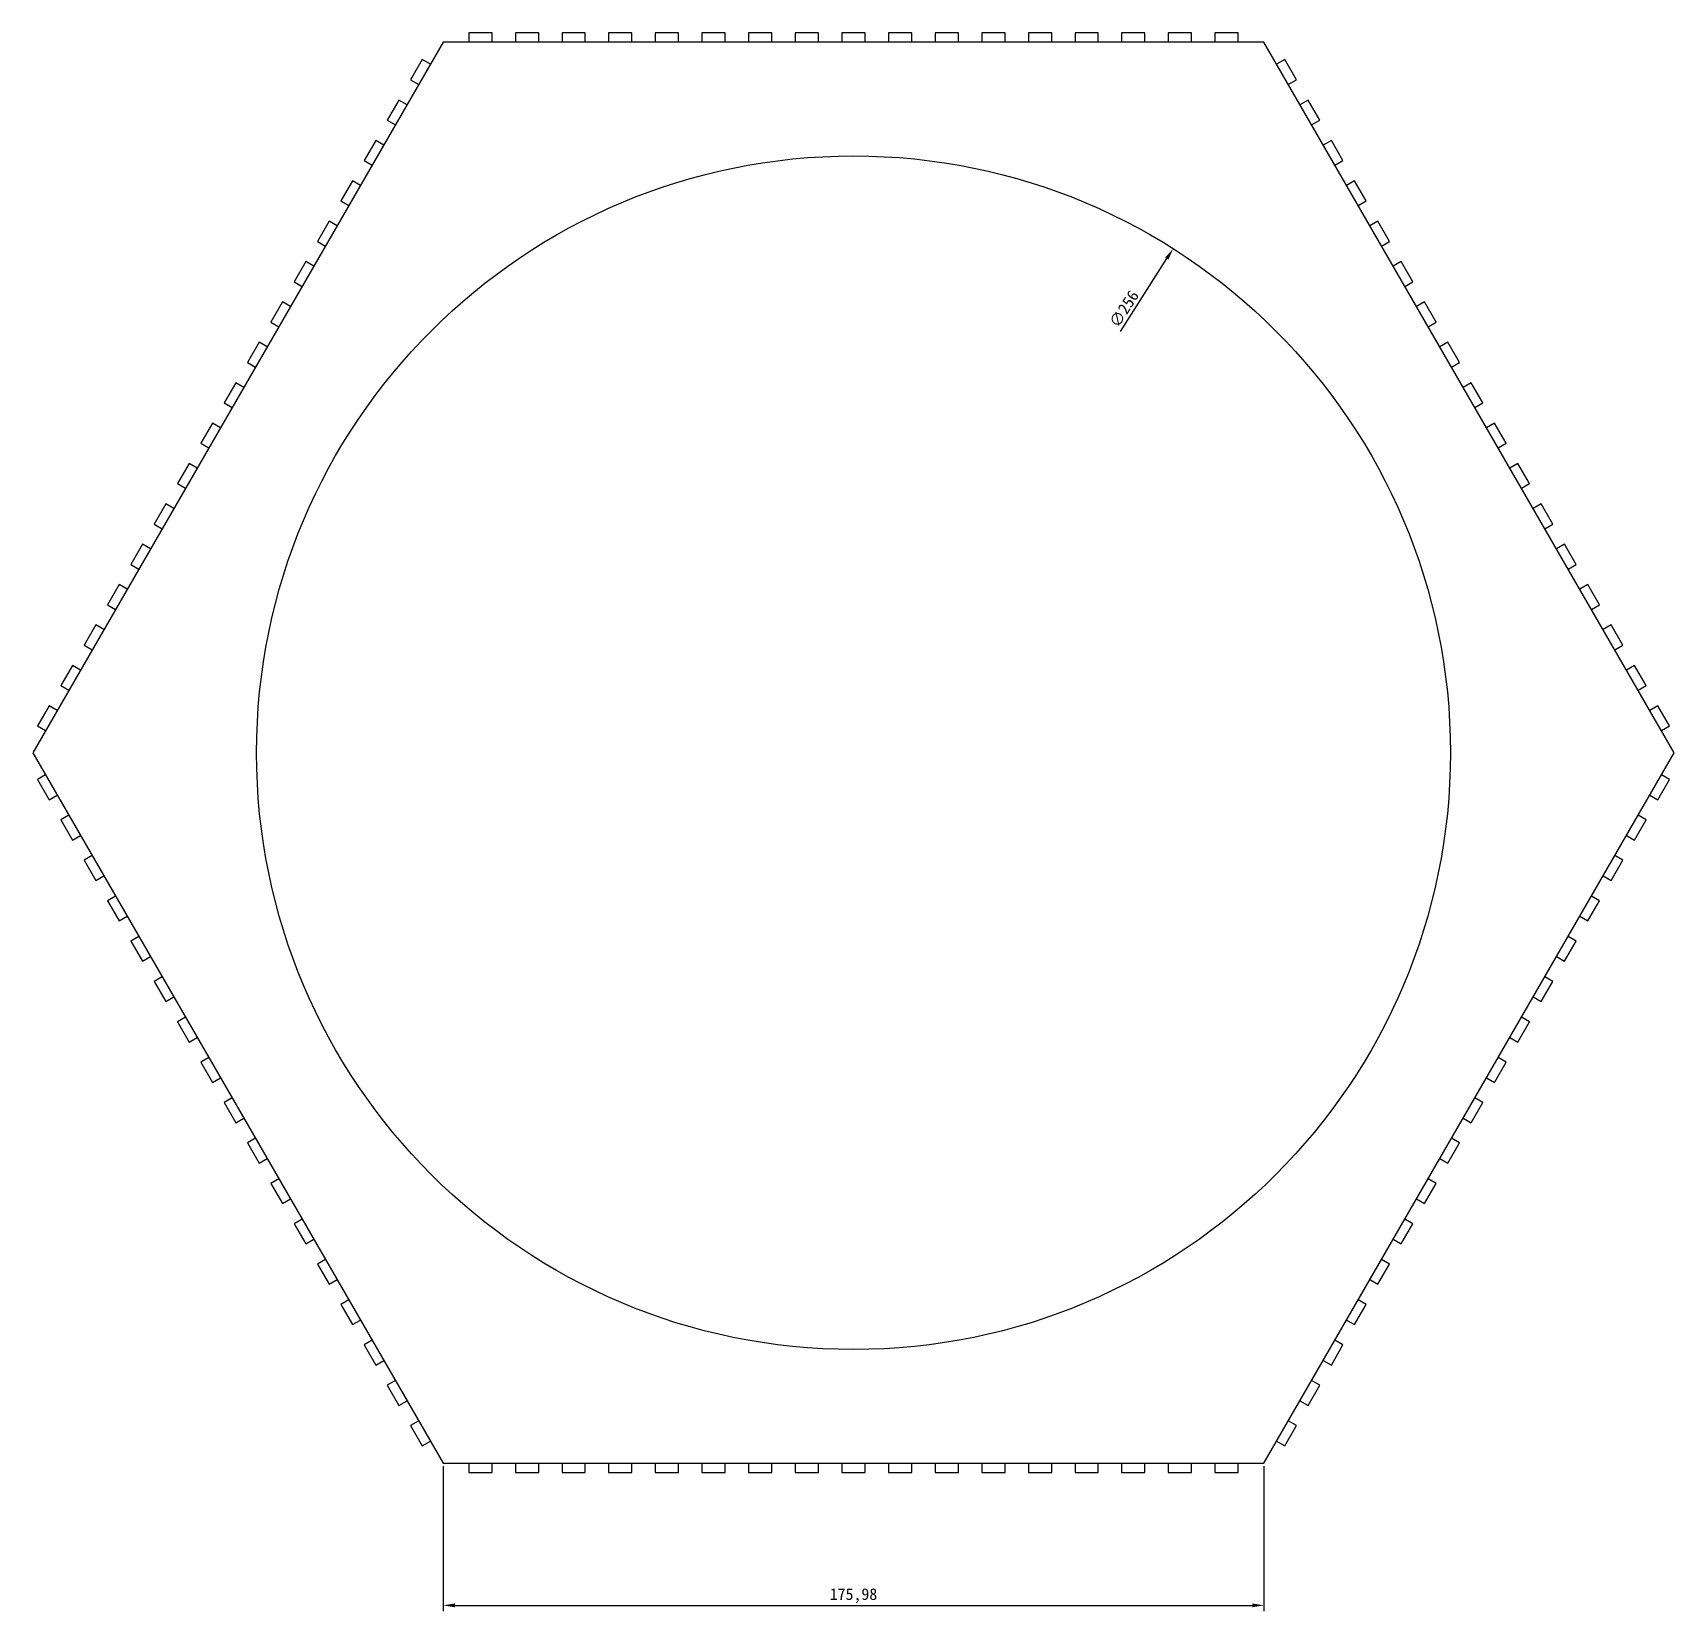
# Model space of a CAD drawing. Header units: millimetres. Extents: x 38 to 1497, y 98 to 936.
# Drawn here: x 252.7 to 604.6, y 551.3 to 889.8 of the extents above; entities that cross this region are included whole.
import ezdxf

# ---------------------------------------------------------------- set-up
doc = ezdxf.new("R2010")
doc.units = ezdxf.units.MM
doc.layers.add('base_line', color=7, linetype='Continuous')
doc.layers.add('DIM', color=251, linetype='Continuous')
doc.layers.add('tooth', color=20, linetype='Continuous', plot=False)
doc.styles.get("Standard").update_dxf_attribs({"font": ''})
doc.styles.get('Standard').set_extended_font_data('SimSun')
doc.dimstyles.new('ISO-25', dxfattribs={"dimtxt": 2.5, "dimasz": 2.5, "dimexe": 1.25, "dimexo": 0.625, "dimtad": 1, "dimtxsty": 'Standard', "dimcen": 2.5, "dimadec": 0, "dimazin": 0, "dimtfac": 1, "dimtmove": 0, "dimatfit": 3, "dimfxl": 1, "dimarcsym": 0})

msp = doc.modelspace()

# ---------------------------------------------------------------- blocks, each defined once
blk = doc.blocks.new('*D3')
at = {"layer": 'Defpoints', "color": 0, "transparency": 16777216}
for p in [(497.2, 843.48), (360.13, 627.27)]:
    blk.add_point(p, dxfattribs=at)
at = {"layer": 'DIM', "color": 0, "lineweight": -2}
blk.add_line((485.93, 825.71), (495.86, 841.37), dxfattribs=at)
at = {"layer": 'DIM', "color": 0}
blk.add_solid([(495.5, 841.59), (496.21, 841.15), (497.2, 843.48)], dxfattribs=at)
at = {"layer": 'DIM', "color": 0, "insert": (486.67, 830.56), "char_height": 2.5, "attachment_point": 5, "rotation": 57.629}
blk.add_mtext('∅256', dxfattribs=at)
blk = doc.blocks.new('*D5')
at = {"layer": 'Defpoints', "color": 0, "transparency": 16777216}
for p in [(340.68, 582.97), (516.65, 582.97), (516.65, 552.5)]:
    blk.add_point(p, dxfattribs=at)
at = {"layer": 'DIM', "color": 0, "lineweight": -2, "transparency": 16777216}
for p, q in [((340.68, 582.35), (340.68, 551.25)), ((516.65, 582.35), (516.65, 551.25)), ((343.18, 552.5), (514.15, 552.5))]:
    blk.add_line(p, q, dxfattribs=at)
at = {"layer": 'DIM', "color": 0, "transparency": 16777216}
for points in [[(343.18, 552.92), (343.18, 552.09), (340.68, 552.5)], [(514.15, 552.92), (514.15, 552.09), (516.65, 552.5)]]:
    blk.add_solid(points, dxfattribs=at)
at = {"layer": 'DIM', "color": 0, "transparency": 16777216, "insert": (428.66, 554.59), "char_height": 2.5, "attachment_point": 5}
blk.add_mtext('175,98', dxfattribs=at)
blk = doc.blocks.new('*U34')
at = {"layer": 'tooth'}
for p, q in [((-2.5, 1), (-2.5, -1)), ((2.5, -1), (2.5, 1)), ((-2.5, -1), (2.5, -1))]:
    blk.add_line(p, q, dxfattribs=at)
blk = doc.blocks.new('*U36')
at = {"layer": 'tooth', "color": 0, "linetype": 'ByBlock', "lineweight": -2, "transparency": 16777216}
for p in [(0, 0), (10, 0), (20, 0), (30, 0), (40, 0), (50, 0), (60, 0), (70, 0), (80, 0), (90, 0), (100, 0), (110, 0), (120, 0), (130, 0), (140, 0), (150, 0), (160, 0)]:
    blk.add_blockref('*U34', p, dxfattribs=at)
blk = doc.blocks.new('*U32')
at = {"layer": 'tooth'}
blk.add_blockref('*U36', (-80, 0), dxfattribs=at)
blk = doc.blocks.new('*U33')
at = {"layer": 'tooth', "color": 0, "linetype": 'ByBlock', "lineweight": -2, "transparency": 16777216}
for p, rotation in [((428.66, 888.77), 180), ((295.82, 812.07), 239.9999999999999), ((561.51, 812.07), 120), ((295.82, 658.67), 300), ((561.51, 658.67), 59.99999999999999)]:
    blk.add_blockref('*U32', p, dxfattribs=dict(at, rotation=rotation))
blk.add_blockref('*U32', (428.66, 581.97), dxfattribs=at)

# ---------------------------------------------------------------- dimensions: what is measured, and where the dimension line sits
at = {"layer": 'DIM'}
dim = msp.add_diameter_dim_2p(p1=(360.133, 627.265), p2=(497.195, 843.482), dimstyle='ISO-25', dxfattribs=at)
dim.commit()
dim.dimension.update_dxf_attribs({"geometry": '*D3', "text_midpoint": (488.335, 829.506), "dimtype": 163})
dim = msp.add_linear_dim(base=(516.652, 552.503), p1=(340.676, 582.974), p2=(516.652, 582.974), dimstyle='ISO-25', dxfattribs=at)
dim.commit()
dim.dimension.update_dxf_attribs({"geometry": '*D5', "text_midpoint": (428.664, 554.586)})

# ---------------------------------------------------------------- linework, layer by layer
at = {"layer": 'base_line'}
msp.add_lwpolyline([(340.676, 887.774), (252.688, 735.374), (340.676, 582.974), (516.652, 582.974), (604.64, 735.374), (516.652, 887.774)], close=True, dxfattribs=at)
msp.add_circle((428.664, 735.374), 128, dxfattribs=at)

# ---------------------------------------------------------------- block references
at = {"layer": 'tooth'}
msp.add_blockref('*U33', (0, 0), dxfattribs=at)

msp.set_redraw_order([(e.dxf.handle, doc.entitydb.next_handle()) for e in msp.query("TEXT MTEXT ATTDEF DIMENSION ARC_DIMENSION")])  # texts and dimensions are drawn at this point

doc.saveas('drawing.dxf')
